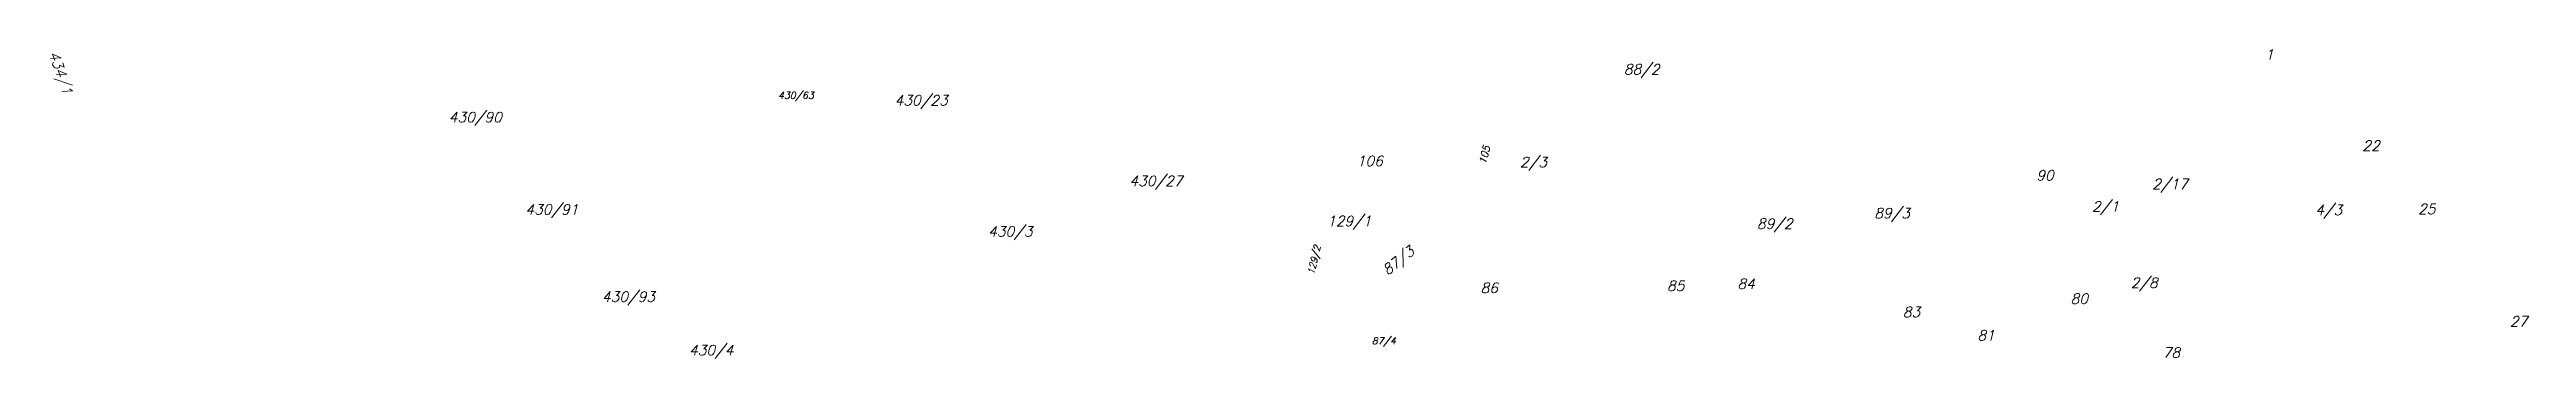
# Model space of a CAD drawing. Header units: millimetres. Extents: x -626413 to -622762, y -1174800 to -1172001.
# Drawn here: x -625393.6 to -624979, y -1173832 to -1173780.2 of the extents above; entities that cross this region are included whole.
import ezdxf
from ezdxf.enums import TextEntityAlignment as Align

# ---------------------------------------------------------------- set-up
doc = ezdxf.new("R2010")
doc.units = ezdxf.units.MM
doc.layers.add('Dobrinsko_parcelní čísla', color=7, linetype='Continuous', lineweight=0)
doc.styles.add('Style-ITALICS', font='ITALICS.shx')

msp = doc.modelspace()

# ---------------------------------------------------------------- texts
at = {"layer": 'Dobrinsko_parcelní čísla', "color": 7, "linetype": 'Continuous', "lineweight": 0, "style": 'Style-ITALICS'}
for s, height, rotation, p in [('434/1', 1.7, 289, (-625391.31, -1173787.83)), ('105', 1.2, 76, (-625152.44, -1173796.51)), ('129/2', 1.139, 77, (-625180.82, -1173813.17)), ('87/3', 1.7, 39, (-625164.97, -1173814.34))]:
    msp.add_text(s, height=height, rotation=rotation, dxfattribs=at).set_placement(p, align=Align.RIGHT)
for s, height, p in [('1', 1.7, (-625021.3, -1173781.89)), ('88/2', 1.7, (-625124.11, -1173784.35)), ('430/63', 1.139, (-625265.68, -1173788.44)), ('430/23', 1.7, (-625243.25, -1173789.56)), ('430/90', 1.7, (-625317.88, -1173792.36)), ('106', 1.7, (-625170.42, -1173799.71)), ('2/3', 1.7, (-625142.94, -1173799.9)), ('22', 1.7, (-625003.55, -1173797.15)), ('430/27', 1.7, (-625203.96, -1173803.06)), ('90', 1.7, (-625058.13, -1173802.12)), ('2/17', 1.7, (-625035.67, -1173803.57)), ('430/91', 1.7, (-625305.06, -1173807.83)), ('2/1', 1.7, (-625047.21, -1173807.33)), ('4/3', 1.7, (-625009.83, -1173807.92)), ('25', 1.7, (-624994.23, -1173807.77)), ('430/3', 1.7, (-625229.07, -1173811.53)), ('129/1', 1.7, (-625172.33, -1173809.77)), ('89/2', 1.7, (-625101.84, -1173810.22)), ('89/3', 1.7, (-625082.2, -1173808.47)), ('84', 1.7, (-625108.16, -1173820.3)), ('2/8', 1.7, (-625040.72, -1173820.12)), ('430/93', 1.7, (-625292.25, -1173822.46)), ('86', 1.7, (-625151.16, -1173820.98)), ('85', 1.7, (-625119.95, -1173820.64)), ('80', 1.7, (-625052.4, -1173822.79)), ('83', 1.7, (-625080.47, -1173825.01)), ('27', 1.7, (-624978.85, -1173826.59)), ('430/4', 1.7, (-625279.13, -1173831.4)), ('87/4', 1.139, (-625168.26, -1173829.57)), ('81', 1.7, (-625067.99, -1173828.94)), ('78', 1.7, (-625036.98, -1173831.82))]:
    msp.add_text(s, height=height, dxfattribs=at).set_placement(p, align=Align.RIGHT)

doc.saveas('drawing.dxf')
